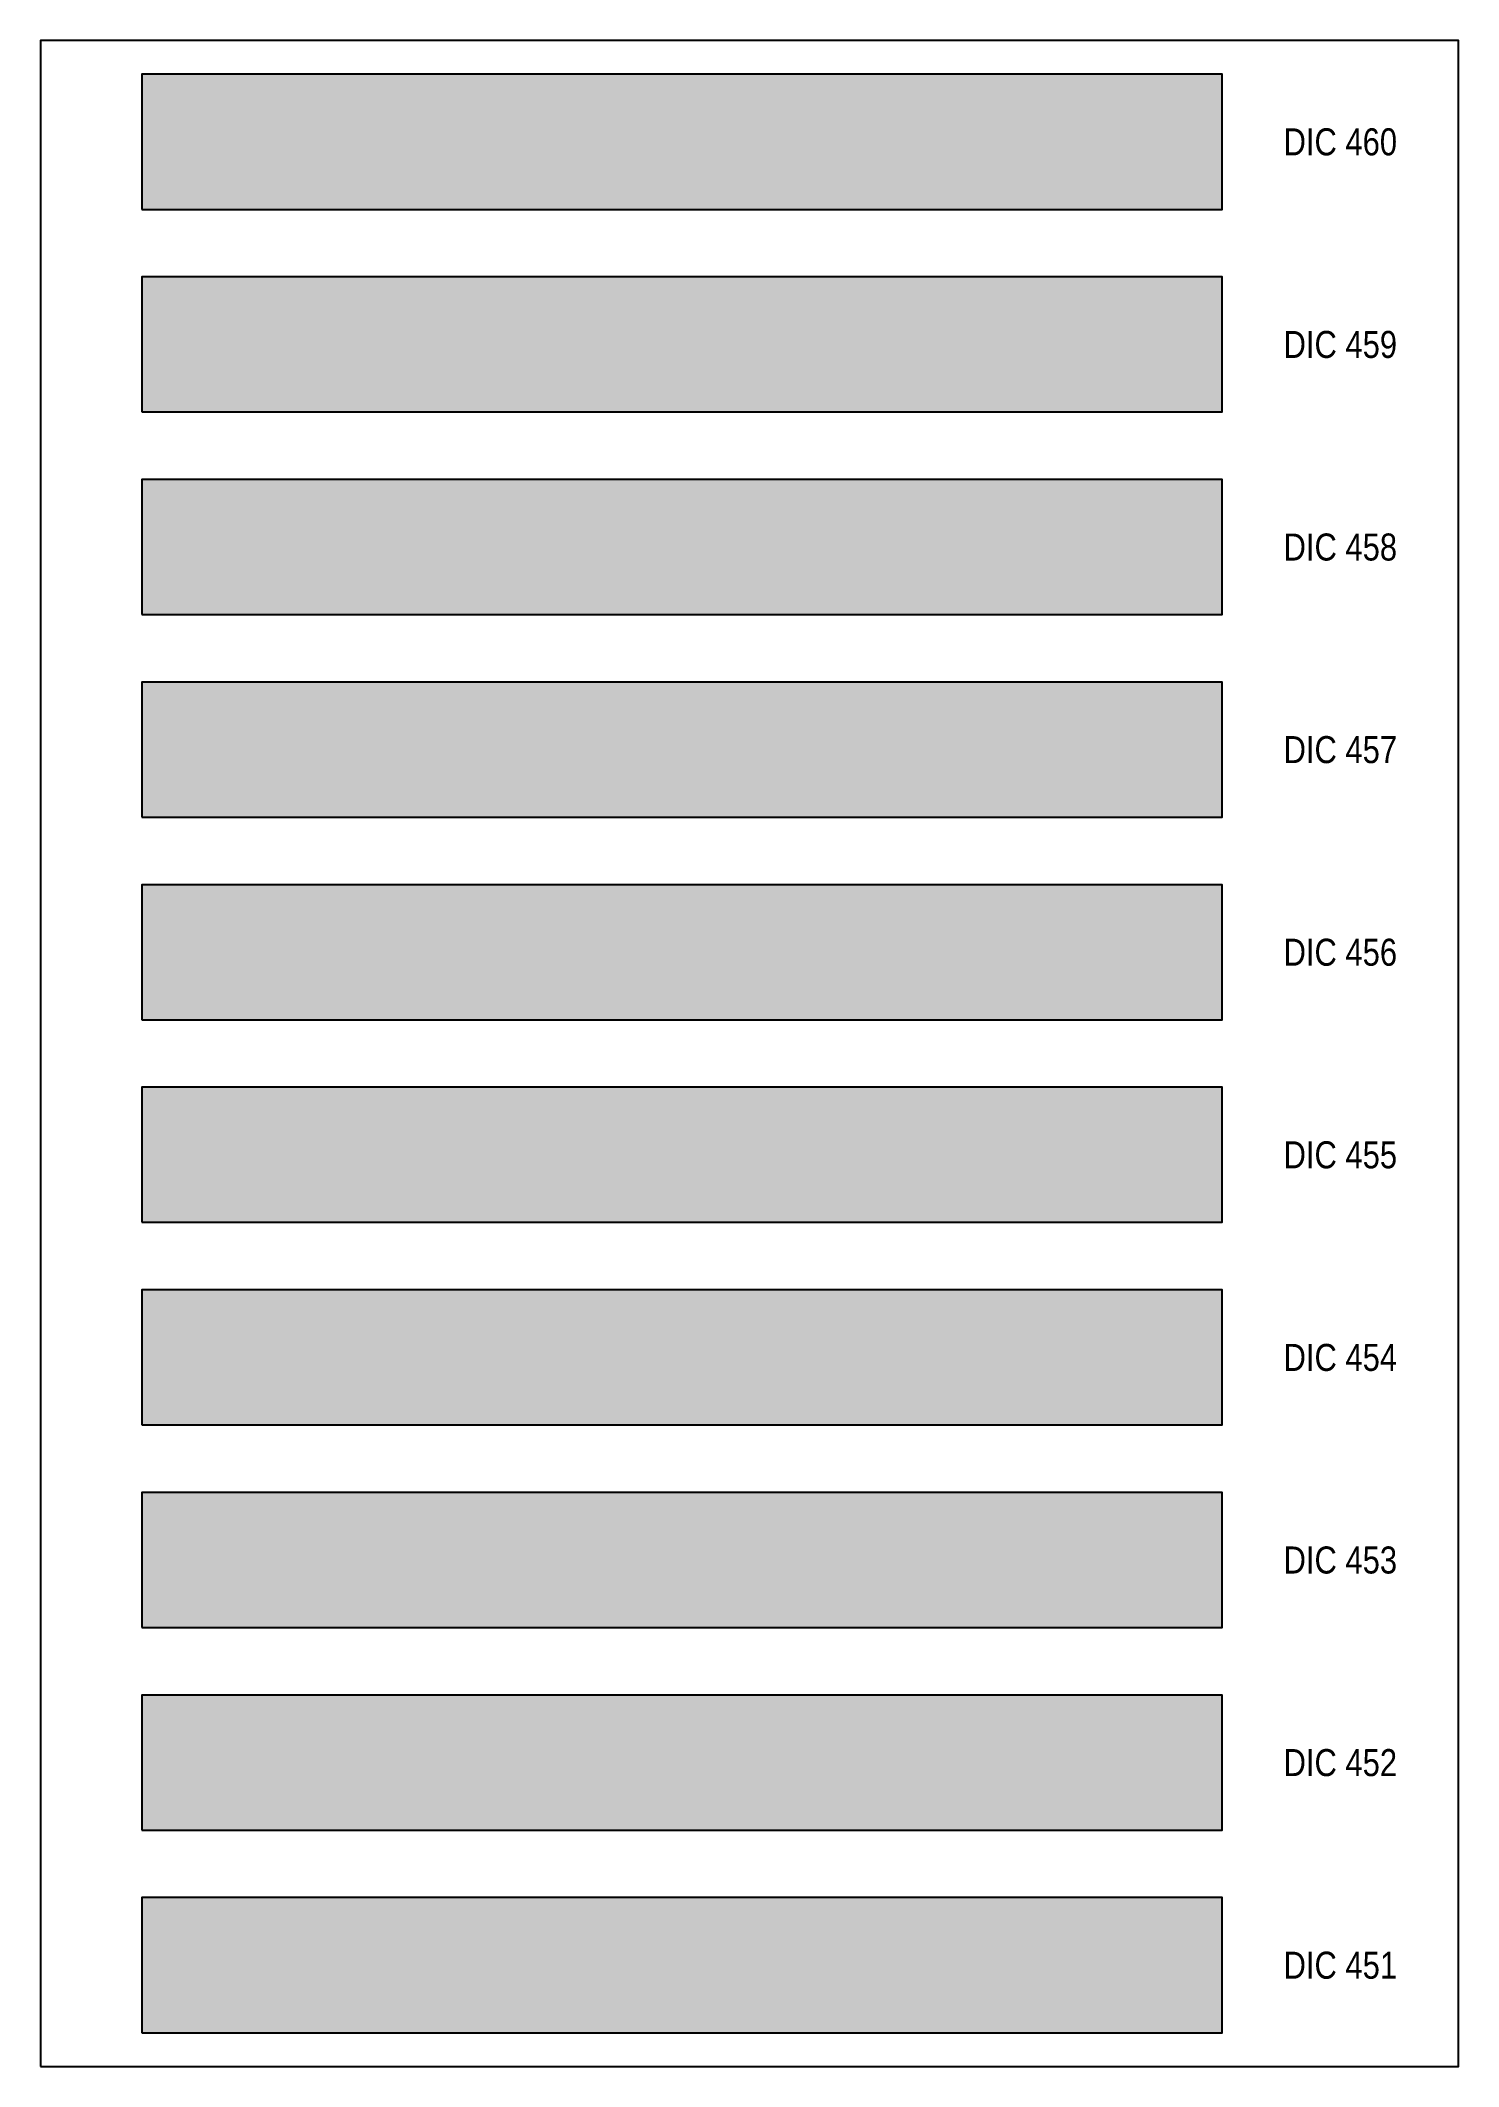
# Model space of a CAD drawing. Header units: millimetres. Extents: x -813692 to 807431, y 0 to 1813163.
# Drawn here: x 0 to 210, y 13500 to 13800 of the extents above; entities that cross this region are included whole.
import ezdxf
from ezdxf.enums import TextEntityAlignment as Align

# ---------------------------------------------------------------- set-up
doc = ezdxf.new("R2010")
doc.units = ezdxf.units.MM
doc.styles.get("Standard").update_dxf_attribs({"font": 'ARIALN.TTF'})

msp = doc.modelspace()

# ---------------------------------------------------------------- texts
at = {"layer": 'Defpoints', "color": 7, "ltscale": 100}
for s, p in [('DIC 460', (192.5, 13785)), ('DIC 459', (192.5, 13755)), ('DIC 458', (192.5, 13725)), ('DIC 457', (192.5, 13695)), ('DIC 456', (192.5, 13665)), ('DIC 455', (192.5, 13635)), ('DIC 454', (192.5, 13605)), ('DIC 453', (192.5, 13575)), ('DIC 452', (192.5, 13545)), ('DIC 451', (192.5, 13515))]:
    msp.add_text(s, height=4, dxfattribs=at).set_placement(p, align=Align.MIDDLE)

# ---------------------------------------------------------------- hatches: boundary and pattern name
at = {"layer": 'Defpoints', "ltscale": 100, "true_color": 0x957490}
msp.add_hatch(color=252, dxfattribs=at).paths.add_polyline_path([(15, 13775), (175, 13775), (175, 13795), (15, 13795)])
at = {"layer": 'Defpoints', "ltscale": 100, "true_color": 0x918390}
msp.add_hatch(color=252, dxfattribs=at).paths.add_polyline_path([(15, 13745), (175, 13745), (175, 13765), (15, 13765)])
at = {"layer": 'Defpoints', "ltscale": 100, "true_color": 0x9c859f}
msp.add_hatch(color=252, dxfattribs=at).paths.add_polyline_path([(15, 13715), (175, 13715), (175, 13735), (15, 13735)])
at = {"layer": 'Defpoints', "ltscale": 100, "true_color": 0x7d67a3}
msp.add_hatch(color=205, dxfattribs=at).paths.add_polyline_path([(15, 13685), (175, 13685), (175, 13705), (15, 13705)])
at = {"layer": 'Defpoints', "ltscale": 100, "true_color": 0x776493}
msp.add_hatch(color=195, dxfattribs=at).paths.add_polyline_path([(15, 13655), (175, 13655), (175, 13675), (15, 13675)])
at = {"layer": 'Defpoints', "ltscale": 100, "true_color": 0x7f64b2}
msp.add_hatch(color=183, dxfattribs=at).paths.add_polyline_path([(15, 13625), (175, 13625), (175, 13645), (15, 13645)])
at = {"layer": 'Defpoints', "ltscale": 100, "true_color": 0xa78ec3}
msp.add_hatch(color=253, dxfattribs=at).paths.add_polyline_path([(15, 13595), (175, 13595), (175, 13615), (15, 13615)])
at = {"layer": 'Defpoints', "ltscale": 100, "true_color": 0xaa85bc}
msp.add_hatch(color=203, dxfattribs=at).paths.add_polyline_path([(15, 13565), (175, 13565), (175, 13585), (15, 13585)])
at = {"layer": 'Defpoints', "ltscale": 100, "true_color": 0x9a91b5}
msp.add_hatch(color=253, dxfattribs=at).paths.add_polyline_path([(15, 13535), (175, 13535), (175, 13555), (15, 13555)])
at = {"layer": 'Defpoints', "ltscale": 100, "true_color": 0xad98ad}
msp.add_hatch(color=253, dxfattribs=at).paths.add_polyline_path([(15, 13505), (175, 13505), (175, 13525), (15, 13525)])

# ---------------------------------------------------------------- linework, layer by layer
at = {"layer": 'Defpoints', "color": 7, "ltscale": 100}
msp.add_lwpolyline([(0, 13500), (210, 13500), (210, 13800), (0, 13800)], close=True, dxfattribs=at)
msp.add_lwpolyline([(0, 13500), (210, 13500), (210, 13800), (0, 13800)], close=True, dxfattribs=at)
at = {"layer": 'Defpoints', "color": 252, "ltscale": 100, "true_color": 0x957490}
msp.add_lwpolyline([(15, 13775), (175, 13775), (175, 13795), (15, 13795)], close=True, dxfattribs=at)
at = {"layer": 'Defpoints', "color": 252, "ltscale": 100, "true_color": 0x918390}
msp.add_lwpolyline([(15, 13745), (175, 13745), (175, 13765), (15, 13765)], close=True, dxfattribs=at)
at = {"layer": 'Defpoints', "color": 252, "ltscale": 100, "true_color": 0x9c859f}
msp.add_lwpolyline([(15, 13715), (175, 13715), (175, 13735), (15, 13735)], close=True, dxfattribs=at)
at = {"layer": 'Defpoints', "color": 205, "ltscale": 100, "true_color": 0x7d67a3}
msp.add_lwpolyline([(15, 13685), (175, 13685), (175, 13705), (15, 13705)], close=True, dxfattribs=at)
at = {"layer": 'Defpoints', "color": 195, "ltscale": 100, "true_color": 0x776493}
msp.add_lwpolyline([(15, 13655), (175, 13655), (175, 13675), (15, 13675)], close=True, dxfattribs=at)
at = {"layer": 'Defpoints', "color": 183, "ltscale": 100, "true_color": 0x7f64b2}
msp.add_lwpolyline([(15, 13625), (175, 13625), (175, 13645), (15, 13645)], close=True, dxfattribs=at)
at = {"layer": 'Defpoints', "color": 253, "ltscale": 100, "true_color": 0xa78ec3}
msp.add_lwpolyline([(15, 13595), (175, 13595), (175, 13615), (15, 13615)], close=True, dxfattribs=at)
at = {"layer": 'Defpoints', "color": 203, "ltscale": 100, "true_color": 0xaa85bc}
msp.add_lwpolyline([(15, 13565), (175, 13565), (175, 13585), (15, 13585)], close=True, dxfattribs=at)
at = {"layer": 'Defpoints', "color": 253, "ltscale": 100, "true_color": 0x9a91b5}
msp.add_lwpolyline([(15, 13535), (175, 13535), (175, 13555), (15, 13555)], close=True, dxfattribs=at)
at = {"layer": 'Defpoints', "color": 253, "ltscale": 100, "true_color": 0xad98ad}
msp.add_lwpolyline([(15, 13505), (175, 13505), (175, 13525), (15, 13525)], close=True, dxfattribs=at)

msp.set_redraw_order([(e.dxf.handle, doc.entitydb.next_handle()) for e in msp.query("TEXT MTEXT ATTDEF DIMENSION ARC_DIMENSION")])  # texts and dimensions are drawn at this point

doc.saveas('drawing.dxf')
